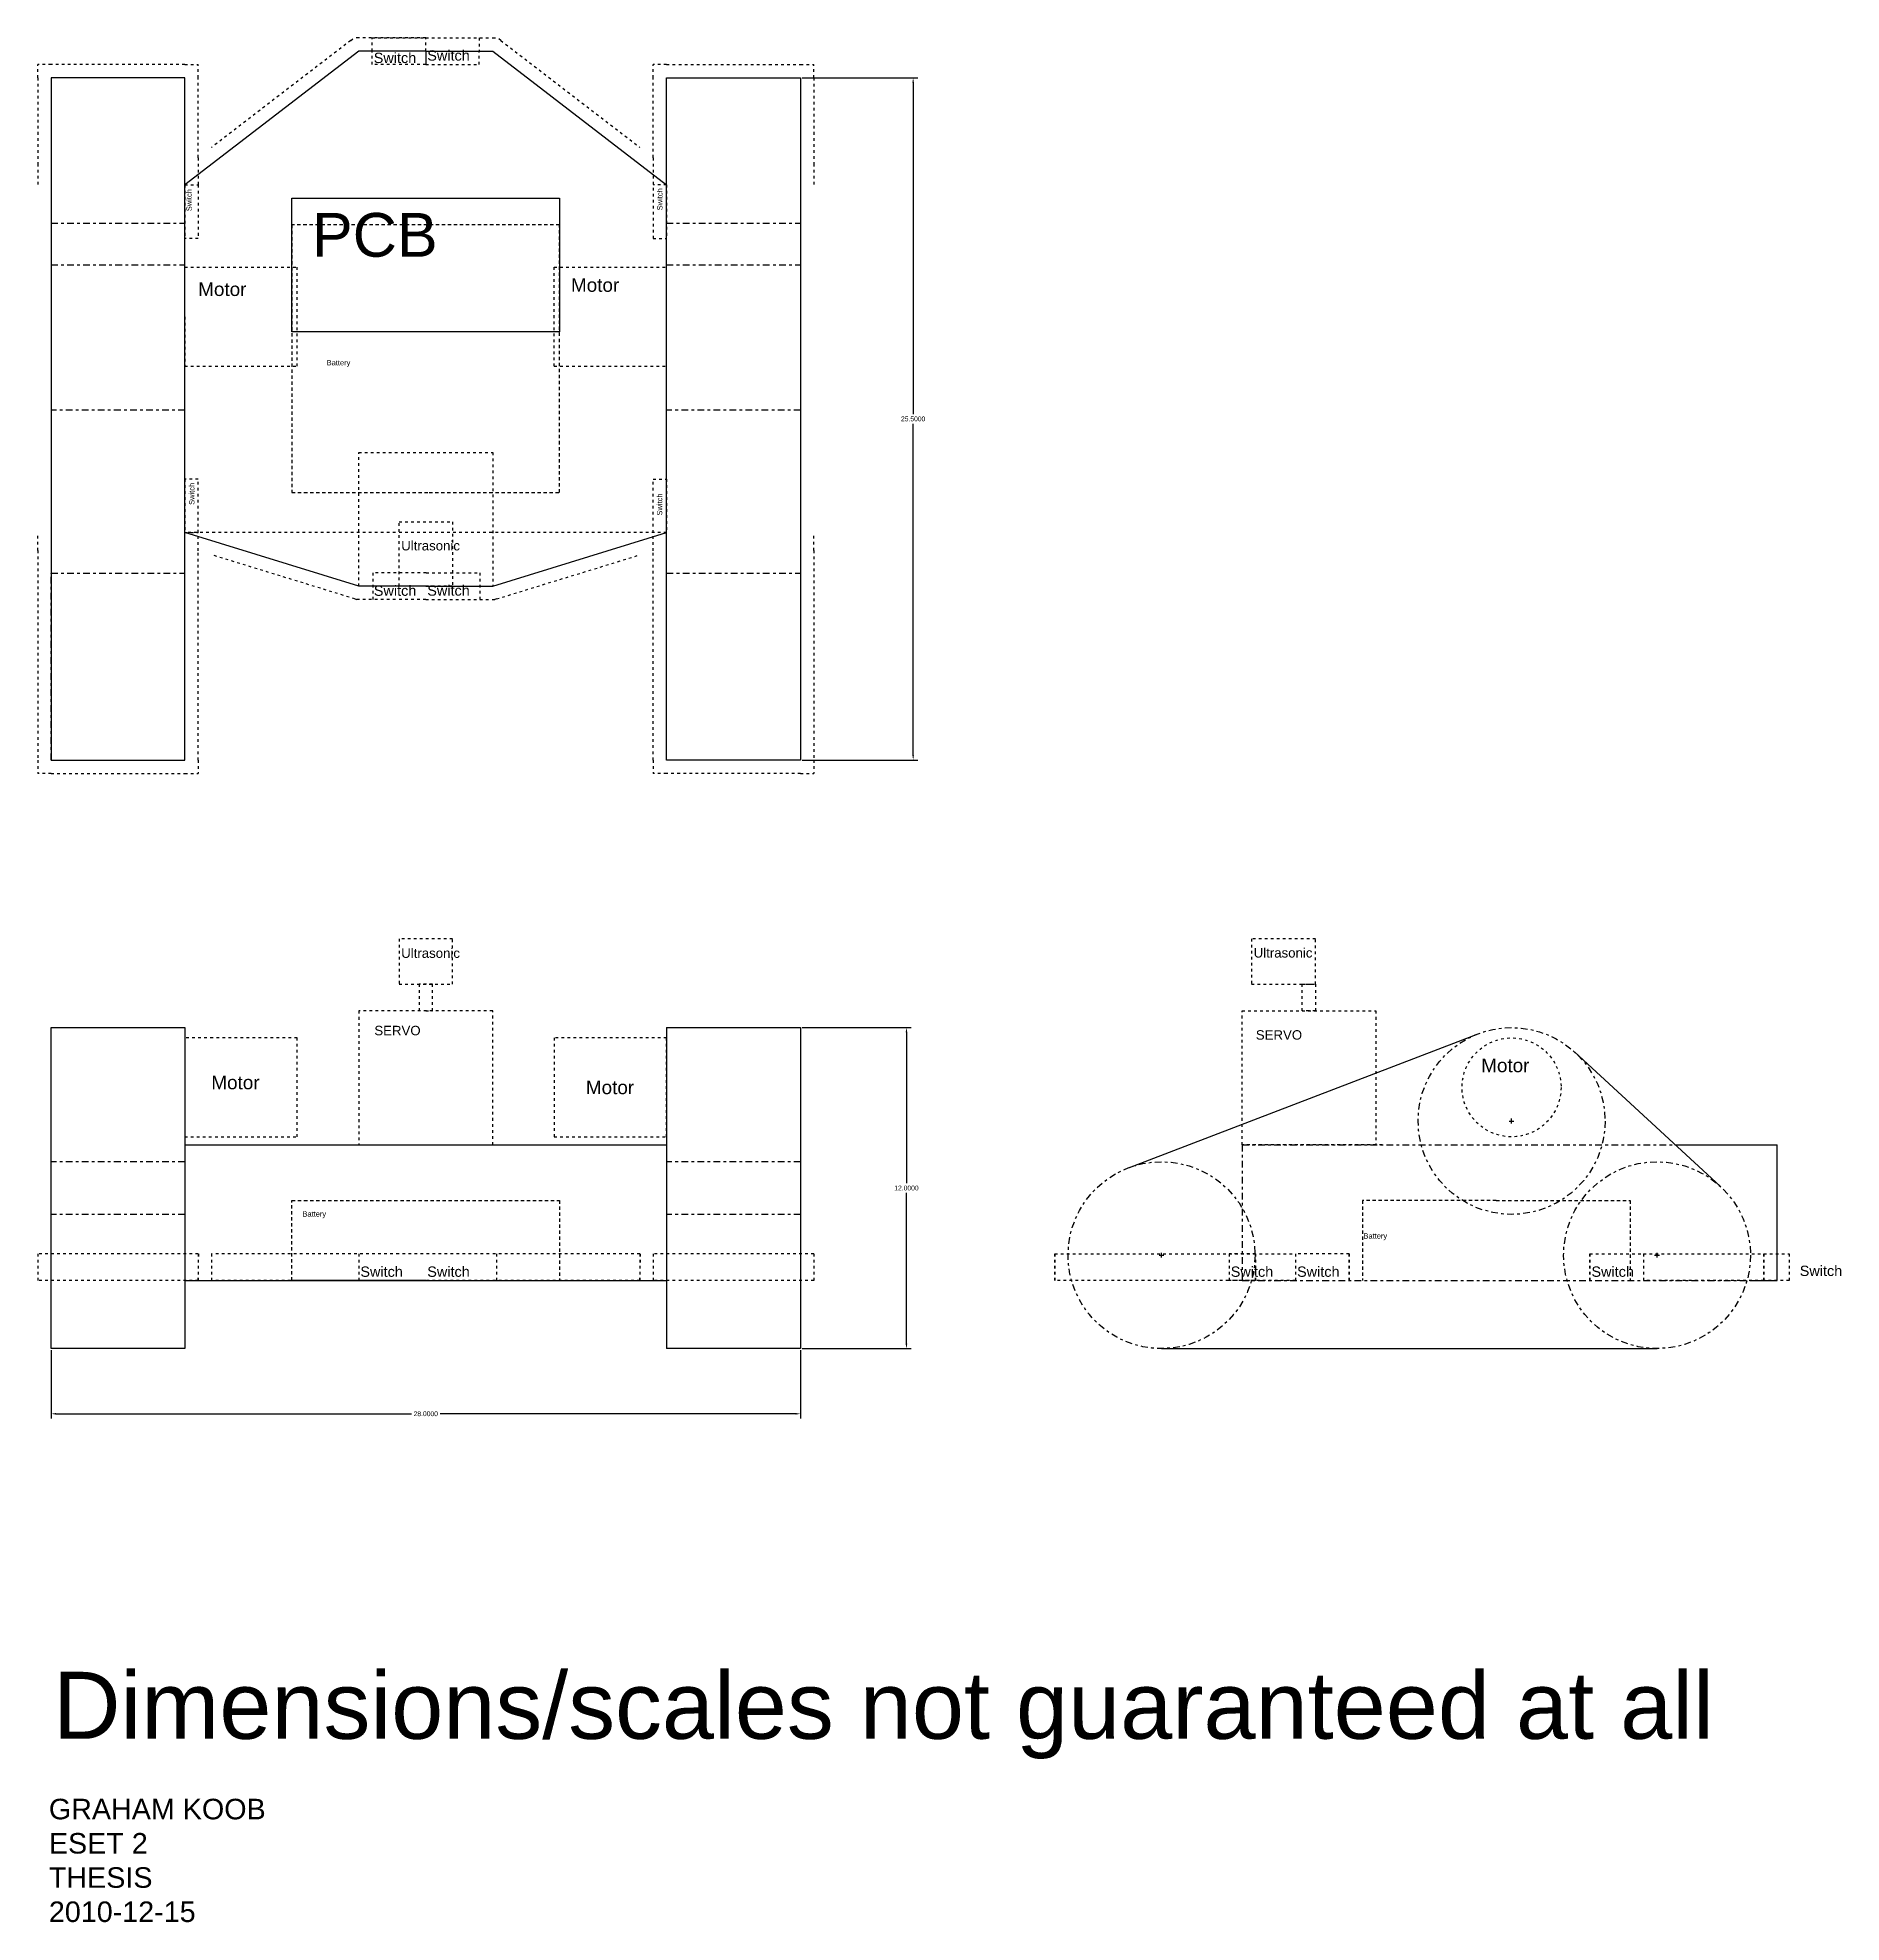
# Model space of a CAD drawing. Header units: inches. Extents: x 4 to 3747, y -1393 to 142.
# Drawn here: x 4.4 to 71.8, y -46.3 to 24.2 of the extents above; entities that cross this region are included whole.
import ezdxf

# ---------------------------------------------------------------- set-up
doc = ezdxf.new("R2010")
doc.units = ezdxf.units.IN
doc.header["$MEASUREMENT"] = 0
for name, pattern in [('DASHDOT2', [0.5, 0.25, -0.125, 0, -0.125]), ('DOT2', [0.125, 0, -0.125]), ('HIDDEN2', [0.1875, 0.125, -0.0625])]:
    doc.linetypes.add(name, pattern=pattern)
for name, color, linetype in [('Battery', 1, 'HIDDEN2'), ('Hidden', 2, 'DASHDOT2'), ('Motor', 3, 'DOT2'), ('Switch_Wisker', 5, 'DOT2')]:
    doc.layers.add(name, color=color, linetype=linetype)
doc.styles.get("Standard").update_dxf_attribs({"font": 'arial.ttf'})
doc.dimstyles.get("Standard").update_dxf_attribs({"dimtxt": 0.18, "dimasz": 0.18, "dimexe": 0.18, "dimexo": 0.0625, "dimgap": 0.09, "dimtad": 0, "dimtih": 1, "dimtoh": 1, "dimdec": 4, "dimzin": 0, "dimdsep": 46, "dimtxsty": 'Standard', "dimcen": 0.09, "dimadec": 0, "dimazin": 0, "dimtfac": 1, "dimtdec": 4, "dimtofl": 0, "dimtmove": 0, "dimatfit": 3, "dimfxl": 1, "dimtolj": 1, "dimtzin": 0, "dimarcsym": 0})

msp = doc.modelspace()

# ---------------------------------------------------------------- texts
at = {"attachment_point": 1}
for s, insert, char_height, width in [('PCB', (14.64416, 17.62177), 1.636248, 74.1792542), ('Dimensions/scales not guaranteed at all', (4.96459, -36.90626), 2.5057956, 237.6266005), ('GRAHAM KOOB\\PESET 2\\PTHESIS\\P2010-12-15', (4.81592, -41.65345), 0.767577, 39.6361242)]:
    msp.add_mtext(s, dxfattribs=dict(at, insert=insert, char_height=char_height, width=width))
at = {"layer": 'Battery', "char_height": 0.2, "width": 2.0306441, "attachment_point": 1}
for insert in [(15.19641, 12.12682), (14.29087, -19.69176), (53.93686, -20.51484)]:
    msp.add_mtext('Battery', dxfattribs=dict(at, insert=insert))
at = {"layer": 'Motor', "attachment_point": 1}
for s, insert, char_height, width in [('Motor', (10.39588, 15.0236), 0.504856, 3.8820009), ('Motor', (24.3251, 15.18023), 0.504856, 3.8820009), ('Ultrasonic', (17.98141, 5.3624), 0.353454, 3.4174498), ('Ultrasonic', (17.98141, -9.8676), 0.353454, 3.4174498), ('Ultrasonic', (49.83434, -9.85556), 0.353454, 3.4174498), ('SERVO', (16.97746, -12.76135), 0.353454, 3.8915116), ('SERVO', (49.91536, -12.92503), 0.353454, 3.8915116), ('Motor', (58.33637, -13.98921), 0.504856, 3.8820009), ('Motor', (10.88674, -14.62783), 0.504856, 3.8820009), ('Motor', (24.88164, -14.81027), 0.504856, 3.8820009)]:
    msp.add_mtext(s, dxfattribs=dict(at, insert=insert, char_height=char_height, width=width))
at = {"layer": 'Switch_Wisker', "char_height": 0.38589, "width": 0.9647254, "attachment_point": 1}
for insert in [(16.95467, 23.6118), (18.95467, 23.70251), (16.95839, 3.69714), (18.95467, 3.70251), (16.45467, -21.75749), (18.95467, -21.75749), (48.97678, -21.75749), (51.45467, -21.75749), (62.45467, -21.75749), (70.23818, -21.72743)]:
    msp.add_mtext('Switch', dxfattribs=dict(at, insert=insert))
at = {"layer": 'Switch_Wisker', "char_height": 0.2, "width": 0.5, "attachment_point": 1, "rotation": 90}
for insert in [(9.95446, 17.68998), (27.5436, 17.72251), (10.05606, 6.71216), (27.53571, 6.31471)]:
    msp.add_mtext('Switch', dxfattribs=dict(at, insert=insert))

# ---------------------------------------------------------------- blocks, each defined once
blk = doc.blocks.new('*D2')
at = {"color": 0, "lineweight": -2}
for p, q in [((32.961, 22.674), (37.29, 22.674)), ((37.11, 22.494), (37.11, 10.105)), ((37.11, -2.646), (37.11, 9.742)), ((32.961, -2.826), (37.29, -2.826))]:
    blk.add_line(p, q, dxfattribs=at)
at = {"color": 0}
for points in [[(37.08, 22.494), (37.14, 22.494), (37.11, 22.674)], [(37.08, -2.646), (37.14, -2.646), (37.11, -2.826)]]:
    blk.add_solid(points, dxfattribs=at)
at = {"layer": 'Defpoints', "color": 0}
for p in [(32.899, 22.674), (32.899, -2.826), (37.11, -2.826)]:
    blk.add_point(p, dxfattribs=at)
at = {"color": 0, "insert": (37.11, 9.924), "char_height": 0.18, "attachment_point": 5}
blk.add_mtext('\\A1;25.5000', dxfattribs=at)
blk = doc.blocks.new('*D3')
at = {"color": 0, "lineweight": -2}
for p, q in [((32.961, -12.826), (37.04, -12.826)), ((36.86, -13.006), (36.86, -18.645)), ((36.86, -24.646), (36.86, -19.008)), ((32.961, -24.826), (37.04, -24.826))]:
    blk.add_line(p, q, dxfattribs=at)
at = {"color": 0}
for points in [[(36.83, -13.006), (36.89, -13.006), (36.86, -12.826)], [(36.83, -24.646), (36.89, -24.646), (36.86, -24.826)]]:
    blk.add_solid(points, dxfattribs=at)
at = {"layer": 'Defpoints', "color": 0}
for p in [(32.899, -12.826), (32.899, -24.826), (36.86, -24.826)]:
    blk.add_point(p, dxfattribs=at)
at = {"color": 0, "insert": (36.86, -18.826), "char_height": 0.18, "attachment_point": 5}
blk.add_mtext('\\A1;12.0000', dxfattribs=at)
blk = doc.blocks.new('*D4')
at = {"color": 0, "lineweight": -2}
for p, q in [((4.899, -24.889), (4.899, -27.443)), ((32.899, -24.889), (32.899, -27.443)), ((5.079, -27.263), (18.364, -27.263)), ((32.719, -27.263), (19.433, -27.263))]:
    blk.add_line(p, q, dxfattribs=at)
at = {"color": 0}
for points in [[(5.079, -27.233), (5.079, -27.293), (4.899, -27.263)], [(32.719, -27.233), (32.719, -27.293), (32.899, -27.263)]]:
    blk.add_solid(points, dxfattribs=at)
at = {"layer": 'Defpoints', "color": 0}
for p in [(4.899, -24.826), (32.899, -24.826), (32.899, -27.263)]:
    blk.add_point(p, dxfattribs=at)
at = {"color": 0, "insert": (18.899, -27.263), "char_height": 0.18, "attachment_point": 5}
blk.add_mtext('\\A1;28.0000', dxfattribs=at)

# ---------------------------------------------------------------- dimensions: what is measured, and where the dimension line sits
for base, p1, p2, picture, middle in [((37.10993, -2.82646), (32.89869, 22.67354), (32.89869, -2.82646), '*D2', (37.10993, 9.92354)), ((36.85955, -24.82646), (32.89869, -12.82646), (32.89869, -24.82646), '*D3', (36.85955, -18.82646))]:
    dim = msp.add_linear_dim(base=base, p1=p1, p2=p2, angle=90, dimstyle='Standard')
    dim.commit()
    dim.dimension.update_dxf_attribs({"geometry": picture, "text_midpoint": middle})
dim = msp.add_linear_dim(base=(32.89869, -27.26306), p1=(4.89869, -24.82646), p2=(32.89869, -24.82646), dimstyle='Standard')
dim.commit()
dim.dimension.update_dxf_attribs({"geometry": '*D4', "text_midpoint": (18.89869, -27.26306)})

# ---------------------------------------------------------------- linework, layer by layer
for p, q in [((16.39869, 23.67354), (9.89869, 18.67354)), ((18.89869, 23.67354), (16.39869, 23.67354)), ((18.89869, 23.67354), (21.39869, 23.67354)), ((18.89869, 23.67354), (18.89869, 23.17354)), ((21.39869, 23.67354), (27.89869, 18.67354)), ((9.89869, 22.67354), (4.89869, 22.67354)), ((4.89869, 22.67354), (4.89869, -2.82646)), ((9.89869, 18.67354), (9.89869, 22.67354)), ((9.89869, 19.68897), (9.89869, 22.67354)), ((27.89869, 18.67354), (27.89869, 22.67354)), ((27.89869, 22.67354), (32.89869, 22.67354)), ((32.89869, 22.67354), (32.89869, -2.82646)), ((9.89869, -2.82646), (9.89869, 18.67354)), ((27.89869, 5.67354), (27.89869, 18.67354)), ((13.89869, 13.17354), (13.89869, 18.17354)), ((13.89869, 18.17354), (18.89869, 18.17354)), ((18.89869, 18.17354), (23.89869, 18.17354)), ((23.89869, 18.17354), (23.89869, 13.17354)), ((23.89869, 13.17354), (13.89869, 13.17354)), ((16.39869, 3.67354), (9.89869, 5.67354)), ((21.39869, 3.67354), (27.89869, 5.67354)), ((27.89869, -2.82646), (27.89869, 5.67354)), ((18.89869, 3.67354), (16.39869, 3.67354)), ((18.89869, 3.67354), (21.39869, 3.67354)), ((4.89869, -2.82646), (9.89869, -2.82646)), ((32.89869, -2.82646), (27.89869, -2.82646)), ((4.89869, -12.82646), (9.89869, -12.82646)), ((4.89869, -24.82646), (4.89869, -12.82646)), ((9.89869, -12.82646), (9.89869, -24.82646)), ((27.89869, -12.82646), (27.89869, -24.82646)), ((27.89869, -12.82646), (32.89869, -12.82646)), ((32.89869, -12.82646), (32.89869, -24.82646)), ((45.19053, -18.05433), (58.22014, -13.05799)), ((67.26602, -18.75932), (61.83886, -13.75208)), ((4.89869, -24.82646), (4.89869, -17.20646)), ((9.89869, -17.20646), (27.89869, -17.20646)), ((65.57181, -17.20646), (69.39869, -17.20646)), ((69.39869, -22.28646), (69.39869, -17.20646)), ((4.89869, -24.82646), (4.89869, -22.28646)), ((9.89869, -22.28646), (27.89869, -22.28646)), ((18.89869, -22.28646), (13.89869, -22.28646)), ((68.39869, -22.28646), (69.39869, -22.28646)), ((9.89869, -24.82646), (4.89869, -24.82646)), ((32.89869, -24.82646), (27.89869, -24.82646)), ((46.39119, -24.82646), (64.90619, -24.82646))]:
    msp.add_line(p, q)
at = {"layer": 'Battery'}
for p, q in [((23.89869, 17.17354), (13.89869, 17.17354)), ((13.89869, 17.17354), (13.89869, 7.17354)), ((23.89869, 7.17354), (23.89869, 17.17354)), ((13.89869, 7.17354), (19.02369, 7.17354)), ((19.02369, 7.17354), (23.89869, 7.17354)), ((13.89869, -22.28646), (13.89869, -19.28646)), ((13.89869, -19.28646), (23.89869, -19.28646)), ((23.89869, -19.28646), (23.89869, -22.28646)), ((58.89869, -19.28646), (53.89869, -19.28646)), ((53.89869, -19.28646), (53.89869, -22.28646)), ((58.89869, -19.28646), (63.89869, -19.28646)), ((63.89869, -19.28646), (63.89869, -22.28646))]:
    msp.add_line(p, q, dxfattribs=at)
at = {"layer": 'Hidden'}
for p, q in [((4.89869, 17.23794), (9.89869, 17.23794)), ((27.89869, 17.23794), (32.89869, 17.23794)), ((32.89869, 17.23794), (32.89869, 10.25294)), ((4.89869, 15.68854), (9.89869, 15.68854)), ((27.89869, 15.68854), (32.89869, 15.68854)), ((9.89869, 10.25294), (4.89869, 10.25294)), ((32.89869, 10.25294), (27.89869, 10.25294)), ((4.89869, -2.82646), (4.89869, 4.15854)), ((4.89869, 4.15854), (9.89869, 4.15854)), ((27.89869, 4.15854), (32.89869, 4.15854)), ((59.38059, -16.31896), (59.56059, -16.31896)), ((59.47059, -16.40896), (59.47059, -16.22896)), ((49.39869, -17.20646), (65.57181, -17.20646)), ((49.39869, -17.20646), (49.39869, -22.28646)), ((9.89869, -17.84146), (4.89869, -17.84146)), ((32.89869, -17.84146), (27.89869, -17.84146)), ((9.89869, -19.81146), (4.89869, -19.81146)), ((32.89869, -19.81146), (27.89869, -19.81146)), ((46.30119, -21.33396), (46.48119, -21.33396)), ((46.39119, -21.42396), (46.39119, -21.24396)), ((64.81619, -21.33396), (64.99619, -21.33396)), ((64.90619, -21.42396), (64.90619, -21.24396)), ((49.39869, -22.28646), (68.39869, -22.28646)), ((9.89869, -24.82646), (4.89869, -24.82646)), ((32.89869, -24.82646), (27.89869, -24.82646))]:
    msp.add_line(p, q, dxfattribs=at)
for centre in [(59.47059, -16.31896), (46.39119, -21.33396), (64.90619, -21.33396)]:
    msp.add_circle(centre, 3.4925, dxfattribs=at)
at = {"layer": 'Motor'}
for p, q in [((9.89869, 13.74574), (9.89869, 15.59574)), ((9.89869, 15.59574), (14.09869, 15.59574)), ((14.09869, 11.89574), (14.09869, 15.59574)), ((23.69869, 11.89574), (23.69869, 15.59574)), ((23.69869, 15.59574), (27.89869, 15.59574)), ((9.89869, 13.74574), (9.89869, 11.89574)), ((9.89869, 11.89574), (14.09869, 11.89574)), ((23.69869, 11.89574), (27.89869, 11.89574)), ((16.39869, 3.67354), (16.39869, 8.67354)), ((16.39869, 8.67354), (21.39869, 8.67354)), ((21.39869, 8.67354), (21.39869, 3.67354)), ((27.89869, 5.67354), (9.89869, 5.67354)), ((17.89869, 3.67354), (17.89869, 6.07354)), ((17.89869, 6.07354), (19.89869, 6.07354)), ((19.89869, 6.07354), (19.89869, 3.67354)), ((19.89869, 3.67354), (17.89869, 3.67354)), ((17.89869, -9.50646), (17.89869, -11.20646)), ((19.89869, -9.50646), (17.89869, -9.50646)), ((19.89869, -11.20646), (19.89869, -9.50646)), ((49.74869, -9.50646), (49.74869, -11.20646)), ((52.14869, -9.50646), (49.74869, -9.50646)), ((52.14869, -11.20646), (52.14869, -9.50646)), ((17.89869, -11.20646), (19.89869, -11.20646)), ((19.14869, -11.20646), (18.64869, -11.20646)), ((18.64869, -11.20646), (18.64869, -12.20646)), ((19.14869, -12.20646), (19.14869, -11.20646)), ((49.74869, -11.20646), (52.14869, -11.20646)), ((51.64869, -12.20646), (51.64869, -11.20646)), ((51.64869, -11.20646), (51.89869, -11.20646)), ((51.89869, -11.20646), (52.14869, -11.20646)), ((52.14869, -11.20646), (52.14869, -12.20646)), ((21.39869, -12.20646), (16.39869, -12.20646)), ((16.39869, -12.20646), (16.39869, -17.20646)), ((18.89869, -12.20646), (19.14869, -12.20646)), ((18.89869, -12.20646), (19.14869, -12.20646)), ((21.39869, -17.20646), (21.39869, -12.20646)), ((49.39869, -17.20646), (49.39869, -12.20646)), ((49.39869, -12.20646), (54.39869, -12.20646)), ((51.89869, -12.20646), (51.64869, -12.20646)), ((52.14869, -12.20646), (51.89869, -12.20646)), ((54.39869, -12.20646), (54.39869, -17.20646)), ((9.89869, -13.21228), (9.89869, -16.91228)), ((14.09869, -13.21228), (9.89869, -13.21228)), ((14.09869, -16.91228), (14.09869, -13.21228)), ((27.89869, -13.21228), (23.69869, -13.21228)), ((23.69869, -13.21228), (23.69869, -16.91228)), ((27.89869, -16.91228), (27.89869, -13.21228)), ((9.89869, -16.91228), (14.09869, -16.91228)), ((23.69869, -16.91228), (27.89869, -16.91228)), ((54.63525, -17.20646), (49.39869, -17.20646)), ((54.39869, -17.20646), (49.39869, -17.20646))]:
    msp.add_line(p, q, dxfattribs=at)
msp.add_circle((59.47059, -15.06228), 1.85, dxfattribs=at)
at = {"layer": 'Switch_Wisker'}
for p, q in [((16.09384, 24.06985), (10.89869, 20.07359)), ((16.09384, 24.06985), (16.22863, 24.17354)), ((16.39869, 24.17354), (16.22863, 24.17354)), ((18.89869, 24.17354), (16.39869, 24.17354)), ((16.89869, 23.67354), (16.89869, 24.17354)), ((16.89869, 24.17354), (18.89869, 24.17354)), ((18.89869, 24.17354), (21.39869, 24.17354)), ((18.89869, 24.17354), (20.89869, 24.17354)), ((18.89869, 23.67354), (18.89869, 24.17354)), ((20.89869, 24.17354), (20.89869, 23.67354)), ((21.39869, 24.17354), (21.56875, 24.17354)), ((21.70355, 24.06985), (21.56875, 24.17354)), ((21.70355, 24.06985), (26.89869, 20.07359)), ((16.89869, 23.17354), (16.89869, 23.67354)), ((20.89869, 23.17354), (20.89869, 23.67354)), ((4.89869, 23.17354), (4.39869, 23.17354)), ((4.39869, 22.67354), (4.39869, 23.17354)), ((4.39869, 22.67354), (4.39869, 19.46228)), ((9.89869, 23.17354), (4.89869, 23.17354)), ((9.89869, 23.17354), (10.39869, 23.17354)), ((10.39869, 22.67354), (10.39869, 23.17354)), ((10.39869, 19.68897), (10.39869, 22.67354)), ((18.89869, 23.17354), (16.89869, 23.17354)), ((18.89869, 23.17354), (20.89869, 23.17354)), ((27.39869, 22.67354), (27.39869, 23.17354)), ((27.89869, 23.17354), (27.39869, 23.17354)), ((27.39869, 19.68897), (27.39869, 22.67354)), ((27.89869, 23.17354), (32.89869, 23.17354)), ((32.89869, 23.17354), (33.39869, 23.17354)), ((33.39869, 22.67354), (33.39869, 23.17354)), ((33.39869, 22.67354), (33.39869, 19.46228)), ((4.39869, 19.46228), (4.39869, 18.67354)), ((10.39869, 19.68897), (10.39869, 18.67354)), ((27.39869, 19.68897), (27.39869, 16.67354)), ((33.39869, 19.46228), (33.39869, 18.67354)), ((9.89869, 18.67354), (10.39869, 18.67354)), ((9.89869, 18.67354), (9.89869, 16.67354)), ((9.89869, 18.67354), (9.89869, 16.67354)), ((10.39869, 18.67354), (10.39869, 16.67354)), ((27.89869, 18.67354), (27.39869, 18.67354)), ((27.89869, 18.67354), (27.89869, 16.67354)), ((10.39869, 16.67354), (9.89869, 16.67354)), ((27.39869, 16.67354), (27.89869, 16.67354)), ((10.39869, 7.67354), (9.89869, 7.67354)), ((9.89869, 7.67354), (9.89869, 5.67354)), ((10.39869, 5.67354), (10.39869, 7.67354)), ((27.39869, 4.99656), (27.39869, 7.67354)), ((27.39869, 7.67354), (27.89869, 7.67354)), ((27.89869, 7.67354), (27.89869, 5.67354)), ((4.39869, 5.00931), (4.39869, 5.67354)), ((9.89869, 5.67354), (10.39869, 5.67354)), ((10.39869, 4.99656), (10.39869, 5.67354)), ((27.89869, 5.67354), (27.39869, 5.67354)), ((33.39869, 5.00931), (33.39869, 5.67354)), ((4.39869, 5.00931), (4.39869, -2.82646)), ((10.39869, -2.82646), (10.39869, 4.99656)), ((27.39869, -2.82646), (27.39869, 4.99656)), ((33.39869, 5.00931), (33.39869, -2.82646)), ((16.25165, 3.19565), (10.89869, 4.84272)), ((21.54574, 3.19565), (26.89869, 4.84272)), ((18.9164, 4.17339), (16.9164, 4.17339)), ((16.9164, 4.17339), (16.9164, 3.17354)), ((18.9164, 4.17339), (20.9164, 4.17339)), ((20.9164, 4.17339), (20.9164, 3.17354)), ((16.25165, 3.19565), (16.32351, 3.17354)), ((16.39869, 3.17354), (16.32351, 3.17354)), ((18.89869, 3.17354), (16.39869, 3.17354)), ((18.89869, 3.17354), (21.39869, 3.17354)), ((21.39869, 3.17354), (21.47388, 3.17354)), ((21.54574, 3.19565), (21.47388, 3.17354)), ((4.39869, -2.82646), (4.39869, -3.32646)), ((4.89869, -3.32646), (4.39869, -3.32646)), ((4.89869, -3.32646), (9.89869, -3.32646)), ((9.89869, -3.32646), (10.39869, -3.32646)), ((10.39869, -2.82646), (10.39869, -3.32646)), ((27.39869, -2.82646), (27.39869, -3.32646)), ((27.89869, -3.32646), (27.39869, -3.32646)), ((32.89869, -3.32646), (27.89869, -3.32646)), ((32.89869, -3.32646), (33.39869, -3.32646)), ((33.39869, -2.82646), (33.39869, -3.32646)), ((4.39869, -21.28646), (4.39869, -22.28646)), ((10.39869, -21.28646), (4.39869, -21.28646)), ((10.39869, -21.28646), (10.39869, -22.28646)), ((10.39869, -22.28646), (10.41712, -21.28646)), ((10.89869, -21.28646), (10.89869, -22.28646)), ((26.89869, -21.28646), (10.89869, -21.28646)), ((16.39869, -21.28646), (16.39869, -22.28646)), ((21.54574, -21.28646), (21.54574, -22.28646)), ((26.89869, -21.28646), (26.89869, -22.28646)), ((26.89869, -22.28646), (26.92472, -21.28646)), ((33.39869, -21.28646), (27.39869, -21.28646)), ((27.39869, -21.28646), (27.39869, -22.28646)), ((33.39869, -21.28646), (33.39869, -22.28646)), ((42.39869, -21.28646), (42.39869, -22.28646)), ((42.39869, -22.28646), (42.39869, -21.28646)), ((42.39869, -21.28646), (48.9208, -21.28646)), ((48.9208, -21.28646), (48.9208, -22.28646)), ((49.89854, -21.28646), (48.9208, -21.28646)), ((48.9208, -21.28646), (51.39869, -21.28646)), ((49.89854, -21.28646), (49.89854, -22.28646)), ((49.89854, -22.28646), (49.89854, -21.28646)), ((51.39869, -21.28646), (51.39869, -22.28646)), ((53.39869, -21.28646), (51.39869, -21.28646)), ((51.39869, -21.28646), (51.39869, -22.28646)), ((53.39869, -21.28646), (53.39869, -22.28646)), ((53.39869, -22.28646), (53.39869, -21.28646)), ((62.39869, -21.28646), (62.39869, -22.28646)), ((62.39869, -22.28646), (62.39869, -21.28646)), ((62.39869, -21.28646), (64.39869, -21.28646)), ((64.39869, -21.28646), (64.39869, -22.28646)), ((64.39869, -21.28646), (68.89869, -21.28646)), ((68.89869, -21.28646), (68.89869, -22.28646)), ((68.89869, -22.28646), (68.89869, -21.28646)), ((68.89869, -21.28646), (69.84685, -21.28646)), ((68.89869, -21.28646), (68.89869, -22.28646)), ((69.84685, -21.28646), (69.84685, -22.28646)), ((69.84685, -21.28646), (69.84685, -22.28646)), ((10.39869, -22.28646), (4.39869, -22.28646)), ((26.89869, -22.28646), (10.89869, -22.28646)), ((33.39869, -22.28646), (27.39869, -22.28646)), ((48.89854, -22.28646), (42.39869, -22.28646)), ((49.89854, -22.28646), (48.89854, -22.28646)), ((51.39869, -22.28646), (48.89854, -22.28646)), ((68.89869, -22.28646), (64.39869, -22.28646)), ((69.84685, -22.28646), (68.89869, -22.28646))]:
    msp.add_line(p, q, dxfattribs=at)

msp.set_redraw_order([(e.dxf.handle, doc.entitydb.next_handle()) for e in msp.query("TEXT MTEXT ATTDEF DIMENSION ARC_DIMENSION")])  # texts and dimensions are drawn at this point

doc.saveas('drawing.dxf')
